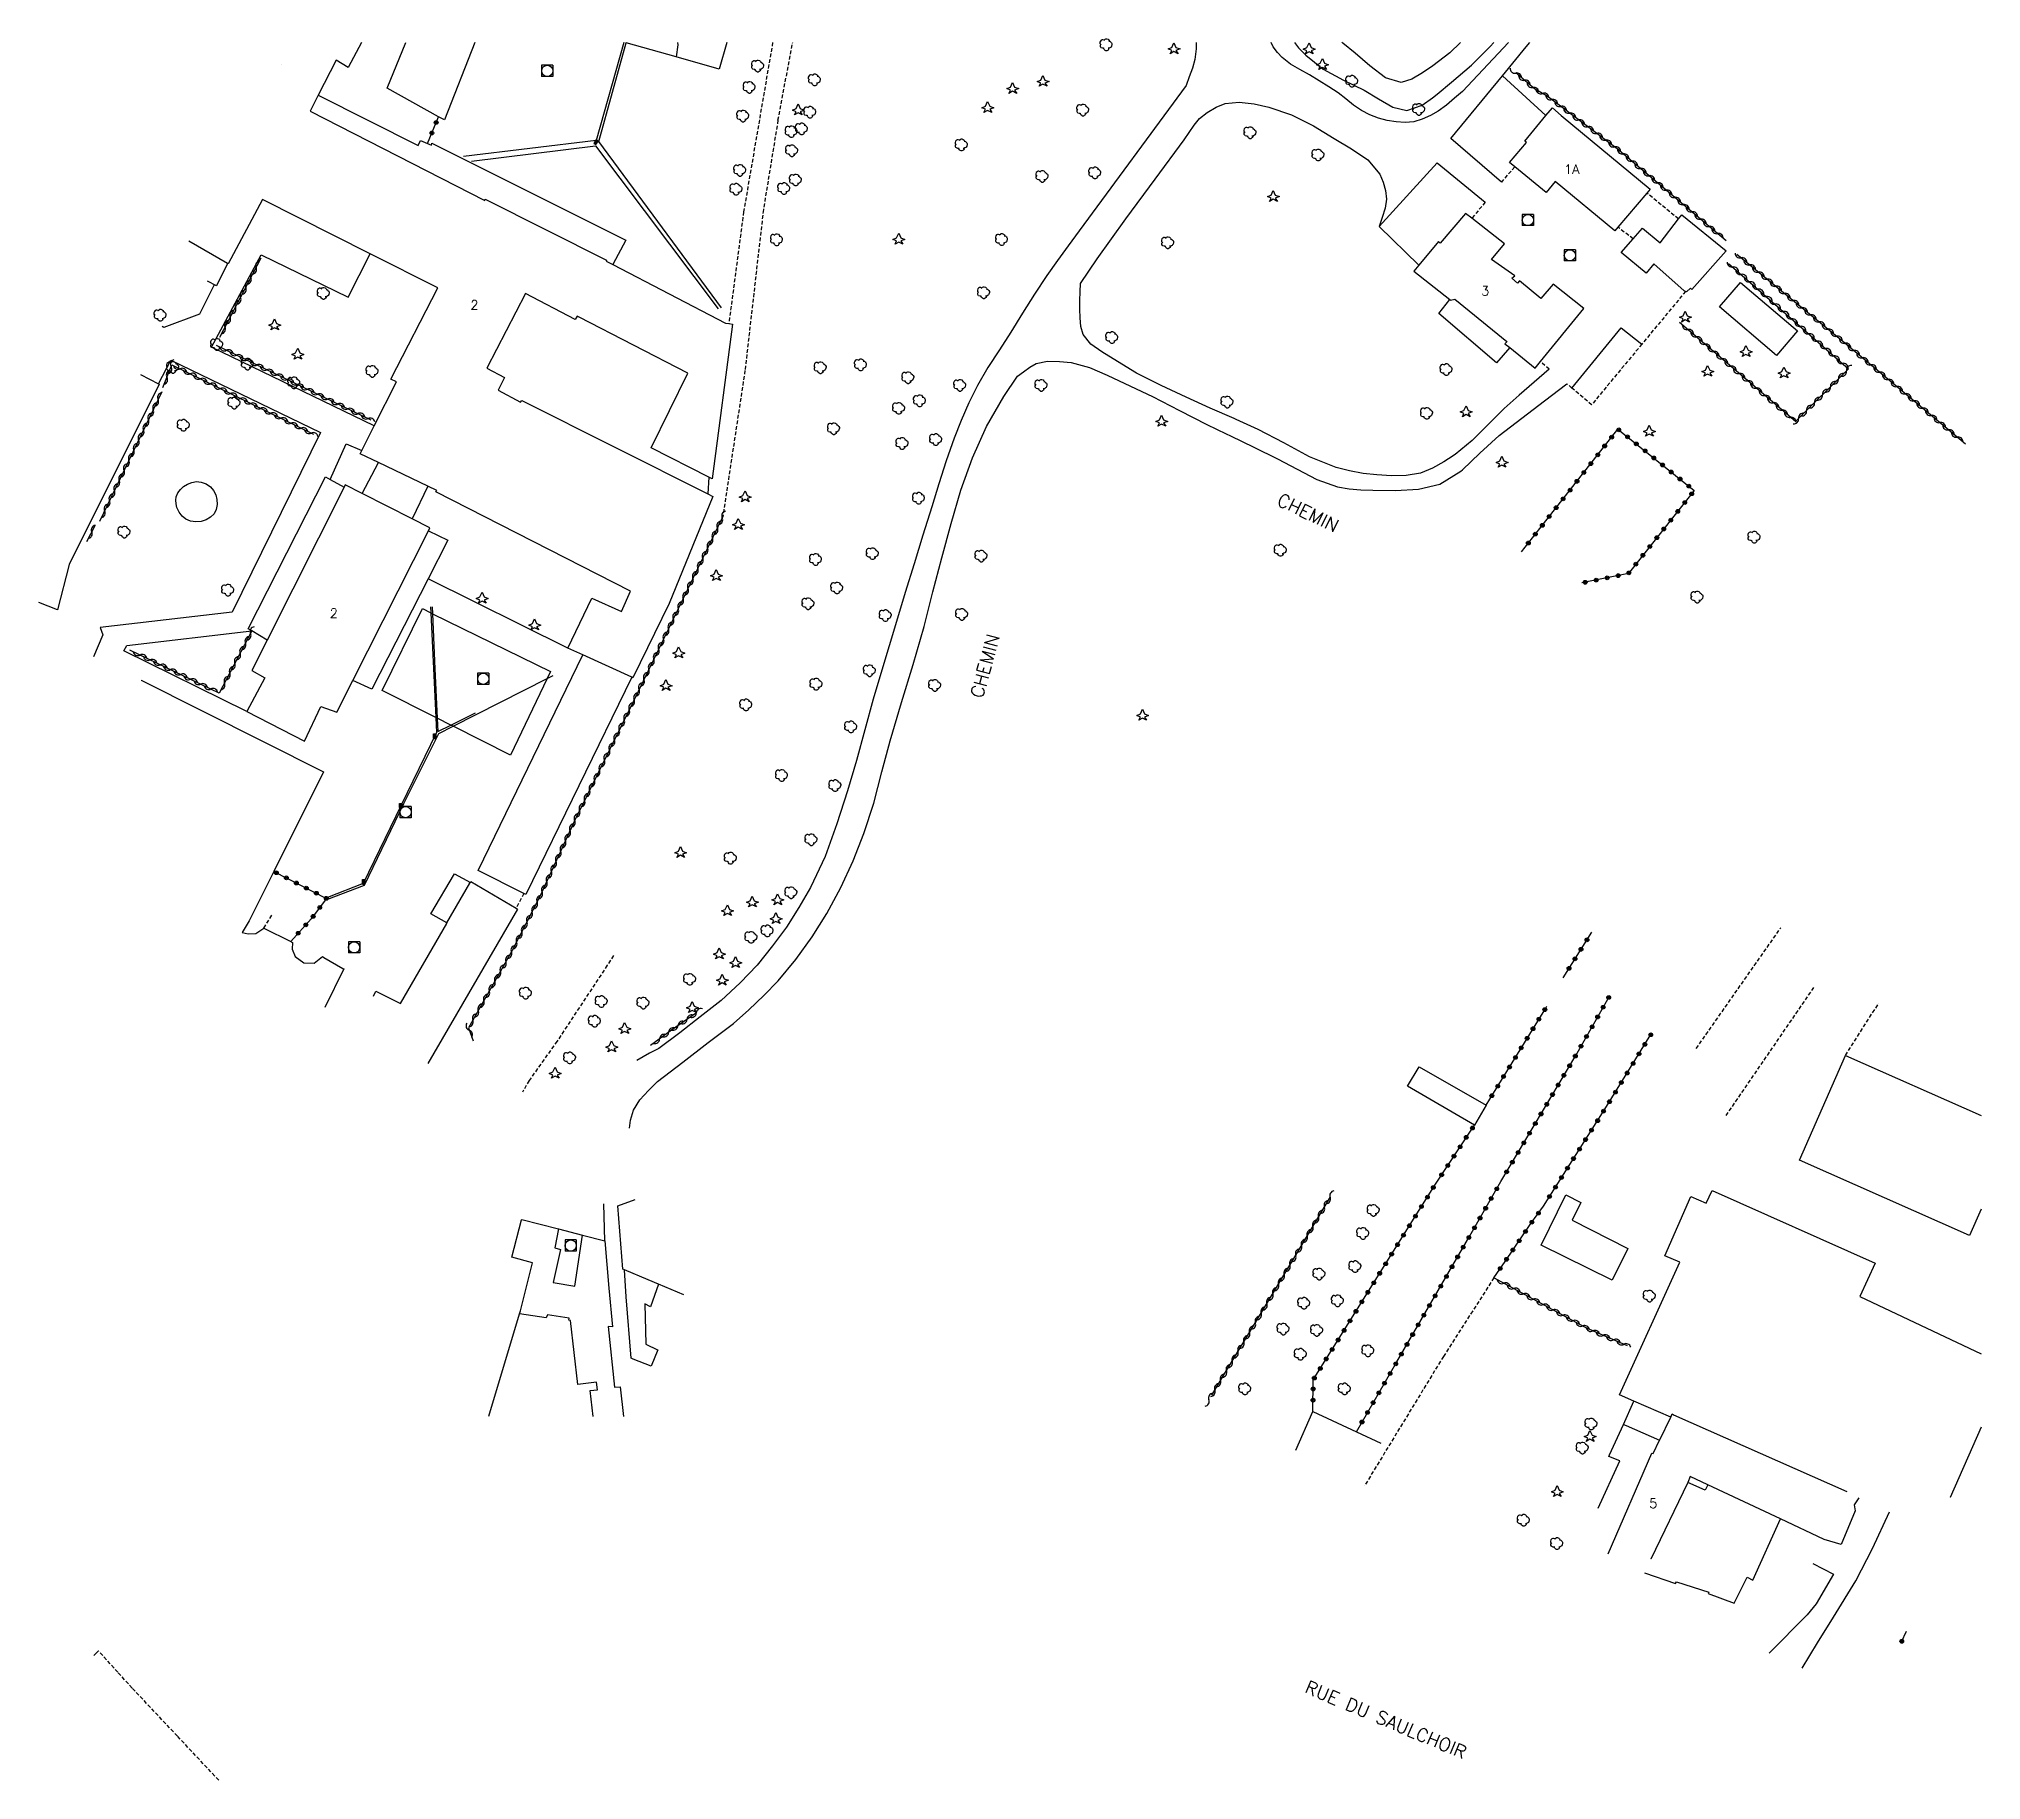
# Model space of a CAD drawing. Header units: millimetres. Extents: x 80031 to 81000, y 146000 to 147000.
# Drawn here: x 80740.5 to 81000, y 146767.8 to 147000.5 of the extents above; entities that cross this region are included whole.
import ezdxf
from ezdxf.enums import TextEntityAlignment as Align

# ---------------------------------------------------------------- set-up
doc = ezdxf.new("R2010")
doc.units = ezdxf.units.MM
doc.linetypes.add('DASHED', pattern=[0.75, 0.5, -0.25])
doc.layers.get('0').update_dxf_attribs({"linetype": 'CONTINUOUS'})
for name, color, linetype in [('W0004', 5, 'CONTINUOUS'), ('W0006', 2, 'CONTINUOUS'), ('W0017', 7, 'CONTINUOUS'), ('W0101', 7, 'CONTINUOUS'), ('W0104', 1, 'CONTINUOUS'), ('W0112', 1, 'DASHED'), ('W0211', 2, 'CONTINUOUS'), ('W0300', 7, 'CONTINUOUS'), ('W0303', 7, 'CONTINUOUS'), ('W0310', 3, 'CONTINUOUS'), ('W0323', 7, 'CONTINUOUS'), ('W0333', 7, 'CONTINUOUS'), ('W0401', 7, 'CONTINUOUS'), ('W0420', 7, 'CONTINUOUS'), ('W0515', 5, 'CONTINUOUS'), ('W0989', 7, 'CONTINUOUS'), ('W0991', 7, 'CONTINUOUS')]:
    doc.layers.add(name, color=color, linetype=linetype)
doc.styles.get("Standard").update_dxf_attribs({"font": 'romans.shx', "width": 0.85})

msp = doc.modelspace()

# ---------------------------------------------------------------- texts
at = {"layer": 'W0989'}
for s, rotation, p in [('CHEMIN', 334.1197, (80910.06, 146937.16)), ('CHEMIN', 74.8277, (80866.9, 146916.71)), ('RUE DU SAULCHOIR', 337.1598, (80920.47, 146775.9))]:
    msp.add_text(s, height=1.75, rotation=rotation, dxfattribs=at).set_placement(p, align=Align.MIDDLE_CENTER)
at = {"layer": 'W0991'}
for s, p in [('1A', (80945.32, 146983.06)), ('3', (80933.75, 146966.82)), ('2', (80798.71, 146964.94)), ('2', (80779.92, 146923.75)), ('5', (80956.2, 146804.8))]:
    msp.add_text(s, height=1.25, dxfattribs=at).set_placement(p, align=Align.MIDDLE_CENTER)

# ---------------------------------------------------------------- blocks, each defined once
blk = doc.blocks.new('T300')
for p, q in [((-0.8, 0.51), (-0.86, 0.34)), ((-0.86, 0.34), (-0.86, 0.17)), ((-0.86, 0.17), (-0.74, 0.06)), ((-0.69, 0.63), (-0.8, 0.51)), ((-0.8, -0.06), (-0.74, 0.06)), ((-0.74, 0.06), (-0.69, 0.11)), ((-0.57, 0.69), (-0.69, 0.63)), ((-0.46, 0.69), (-0.57, 0.69)), ((-0.29, 0.63), (-0.46, 0.69)), ((-0.29, 0.63), (-0.17, 0.74)), ((-0.23, 0.57), (-0.29, 0.63)), ((-0.17, 0.74), (-0.06, 0.8)), ((-0.06, 0.8), (0.06, 0.8)), ((0.06, 0.8), (0.23, 0.74)), ((0.23, 0.74), (0.34, 0.63)), ((0.34, 0.63), (0.4, 0.51)), ((0.46, 0.46), (0.34, 0.46)), ((0.4, 0.51), (0.4, 0.46)), ((0.57, 0.4), (0.46, 0.46)), ((0.57, 0.4), (0.69, 0.29)), ((0.69, 0.29), (0.74, 0.17)), ((0.74, 0.06), (0.69, -0.17)), ((0.74, 0.17), (0.74, 0.06)), ((-0.8, -0.17), (-0.8, -0.06)), ((-0.8, -0.23), (-0.8, -0.17)), ((-0.74, -0.34), (-0.8, -0.23)), ((-0.69, -0.4), (-0.74, -0.34)), ((-0.51, -0.46), (-0.69, -0.4)), ((-0.4, -0.46), (-0.51, -0.46)), ((-0.4, -0.46), (-0.34, -0.46)), ((-0.34, -0.46), (-0.34, -0.4)), ((-0.34, -0.51), (-0.34, -0.46)), ((-0.29, -0.63), (-0.34, -0.51)), ((-0.17, -0.74), (-0.29, -0.63)), ((-0.06, -0.8), (-0.17, -0.74)), ((0.06, -0.8), (-0.06, -0.8)), ((0.17, -0.74), (0.06, -0.8)), ((0.23, -0.69), (0.17, -0.74)), ((0.29, -0.46), (0.23, -0.46)), ((0.29, -0.63), (0.23, -0.69)), ((0.46, -0.4), (0.29, -0.46)), ((0.34, -0.51), (0.29, -0.63)), ((0.34, -0.51), (0.34, -0.46)), ((0.57, -0.34), (0.46, -0.4)), ((0.63, -0.29), (0.57, -0.34)), ((0.69, -0.17), (0.63, -0.29))]:
    blk.add_line(p, q)
blk = doc.blocks.new('T303')
for p, q in [((-0.77, 0), (-0.28, 0.21)), ((-0.28, -0.21), (-0.77, 0)), ((-0.28, 0.21), (0, 0.83)), ((0, 0.83), (0.28, 0.21)), ((0.28, 0.21), (0.83, 0)), ((0.83, 0), (0.28, -0.21)), ((-0.49, -0.63), (-0.28, -0.21)), ((0, -0.35), (-0.49, -0.63)), ((0.56, -0.63), (0, -0.35)), ((0.28, -0.21), (0.56, -0.63))]:
    blk.add_line(p, q)
blk = doc.blocks.new('T401')
for p, q in [((-0.3, 0.3), (0, 0.3)), ((-0.3, -0.25), (-0.3, 0.3)), ((-0.3, 0.15), (0, 0.15)), ((-0.3, 0), (0, 0)), ((0, 0.3), (0, -0.25)), ((-0.3, -0.15), (0, -0.15)), ((-0.3, -0.25), (-0.3, -0.3)), ((-0.3, -0.3), (0, -0.3)), ((0, -0.3), (0, -0.25))]:
    blk.add_line(p, q)
blk = doc.blocks.new('T420')
for p, q in [((0.75, 0.75), (-0.75, 0.75)), ((-0.75, 0.75), (-0.75, -0.75)), ((0.75, 0.75), (0.75, -0.75)), ((0.75, -0.75), (-0.75, -0.75))]:
    blk.add_line(p, q)
blk.add_ellipse((0, 0), major_axis=(-0.53, 0.53), ratio=1, start_param=3.926991, end_param=10.210176)
blk = doc.blocks.new('t323o')
at = {"color": 0, "linetype": 'Continuous'}
for radius in [0.25, 0.15]:
    blk.add_circle((0, 0), radius, dxfattribs=at)
blk = doc.blocks.new('t310o')
at = {"color": 0, "linetype": 'Continuous'}
for centre, start, end in [((-0.5, 0.38), 216.8699, 323.1304), ((0.5, -0.37), 36.8699, 143.1303)]:
    blk.add_arc(centre, 0.625, start, end, dxfattribs=at)

# ---------------------------------------------------------------- linework, layer by layer
at = {"layer": 'W0004'}
for points in [[(80818.65, 147000), (80814.99, 146986.91), (80797.23, 146984.76)], [(80831.72, 146964.57), (80815.32, 146986.76), (80818.98, 146999.98), (80818.98, 147000)], [(80798.3, 146984.15), (80814.9, 146986.18), (80831.25, 146964.41)], [(80792.83, 146924.58), (80792.87, 146923.8), (80793.53, 146909.82), (80793.63, 146907.79), (80788.92, 146898.08), (80783.86, 146887.64), (80779.09, 146885.76)], [(80793.07, 146924.6), (80793.11, 146923.68), (80793.42, 146916.32), (80793.75, 146909.71), (80793.83, 146907.92), (80795.57, 146908.79), (80798.86, 146910.45)], [(80778.98, 146885.48), (80784.01, 146887.42), (80789.27, 146898.33), (80793.94, 146907.67), (80795.86, 146908.64), (80808.43, 146915.02), (80809.23, 146915.43)]]:
    msp.add_lwpolyline(points, dxfattribs=at)
at = {"layer": 'W0006'}
for points in [[(80935.9, 146981.33), (80929.14, 146987.16), (80936.05, 146995.53)], [(80919.59, 146975.41), (80927.33, 146983.91), (80933.76, 146978.67)]]:
    msp.add_lwpolyline(points, dxfattribs=at)
at = {"layer": 'W0017'}
for points in [[(80895.12, 147000), (80895.11, 146999.14), (80894.93, 146997.74), (80894.63, 146996.58), (80894.21, 146995.43), (80893.78, 146994.28)], [(80936.84, 147000), (80930.73, 146993.47), (80929.66, 146992.55), (80928.59, 146991.64), (80927.45, 146990.83), (80926.42, 146990.25), (80925.34, 146989.75), (80924.23, 146989.42), (80923.05, 146989.31), (80921.84, 146989.39), (80920.65, 146989.58), (80919.47, 146989.91), (80918.31, 146990.36), (80917.21, 146990.91), (80916.14, 146991.63), (80915.13, 146992.46), (80914.11, 146993.26), (80912.85, 146994.09), (80911.56, 146994.89), (80910.27, 146995.68), (80909, 146996.4), (80907.73, 146997.12), (80906.62, 146998.01), (80905.98, 146998.69), (80905.41, 146999.43), (80905.16, 147000)], [(80941.85, 146990.23), (80936.05, 146995.53), (80939.21, 146999.41), (80939.72, 147000)], [(80772.9, 146997.08), (80772.9, 146997.08)], [(80893.78, 146994.28), (80879.49, 146974.83), (80878.04, 146972.84), (80876.6, 146970.86), (80875.19, 146968.85), (80873.54, 146966.36), (80871.95, 146963.83), (80870.37, 146961.29), (80868.84, 146958.94), (80867.31, 146956.59), (80865.91, 146954.17), (80864.78, 146951.87), (80863.75, 146949.51), (80862.8, 146947.13), (80861.73, 146944.1), (80860.77, 146941.04), (80859.83, 146937.97), (80858.63, 146934.15), (80857.44, 146930.33), (80856.27, 146926.51), (80854.82, 146921.76), (80853.39, 146917.01), (80851.99, 146912.25), (80850.87, 146908.16), (80849.77, 146904.07), (80848.56, 146900.01), (80847.13, 146895.61), (80845.56, 146891.25), (80843.62, 146887.09), (80842.05, 146884.43), (80840.38, 146881.81), (80838.54, 146879.28), (80836.49, 146876.72), (80834.21, 146874.33), (80831.66, 146872.01), (80828.88, 146869.8), (80826.15, 146867.65), (80823.33, 146865.57), (80822.08, 146864.95), (80822.08, 146864.95), (80820.39, 146863.97)], [(80893.54, 146987.01), (80894.19, 146987.98), (80894.84, 146988.96), (80895.59, 146989.83), (80896.62, 146990.66), (80897.78, 146991.36), (80898.99, 146991.84), (80900.88, 146992.05), (80902.87, 146991.79), (80904.82, 146991.36), (80907.87, 146990.35), (80910.79, 146988.87), (80913.58, 146987.16), (80915.87, 146985.8), (80918.08, 146984.31), (80919.66, 146982.39), (80920.1, 146981.34), (80920.43, 146980.21), (80920.56, 146979.08), (80920.39, 146977.86), (80919.99, 146976.63), (80919.59, 146975.41), (80924.86, 146970.23)], [(80879.66, 146967.82), (80881.92, 146971.11), (80885.74, 146976.45), (80889.64, 146981.73), (80893.54, 146987.01)], [(80785.33, 146948.77), (80763.58, 146959.28), (80770.23, 146971.64), (80781.85, 146965.97), (80784.8, 146971.75)], [(80763.96, 146967.62), (80761.99, 146963.72), (80757.2, 146961.92), (80756.98, 146962.04)], [(80942.29, 146956.35), (80940.29, 146954.61), (80938.28, 146952.86), (80936.29, 146951.09), (80934.14, 146948.97), (80932.02, 146946.82), (80929.71, 146944.94), (80928.82, 146944.36), (80928.23, 146943.98), (80926.69, 146943.11), (80925.08, 146942.47), (80923.19, 146942.14), (80921.21, 146942.11), (80919.25, 146942.22), (80917.43, 146942.43), (80915.62, 146942.78), (80913.84, 146943.22), (80910.28, 146944.63), (80906.86, 146946.49), (80903.43, 146948.31), (80900.48, 146949.63), (80900.21, 146949.75), (80896.98, 146951.16), (80893.78, 146952.62), (80890.45, 146954.19), (80887.15, 146955.82), (80884.04, 146957.73), (80882.53, 146958.69), (80881.07, 146959.71), (80880.04, 146960.98), (80879.74, 146962.04), (80879.63, 146963.2), (80879.59, 146964.36), (80879.57, 146965.51), (80879.62, 146966.67), (80879.66, 146967.82)], [(80756.52, 146954.38), (80758.13, 146957.56), (80778.15, 146947.88), (80766.34, 146923.86), (80748.7, 146921.84), (80749.05, 146920.86), (80747.83, 146917.91)], [(80871.25, 146955.4), (80872.07, 146956.01), (80872.9, 146956.62), (80873.77, 146957.1), (80875.26, 146957.41), (80876.86, 146957.4), (80878.44, 146957.23), (80880.88, 146956.59), (80883.24, 146955.54), (80885.59, 146954.44), (80889.28, 146952.71), (80892.92, 146950.84), (80896.56, 146948.98), (80899.14, 146947.71), (80899.7, 146947.44), (80902.84, 146945.91), (80905.99, 146944.39), (80908.62, 146942.98), (80911.25, 146941.59), (80914, 146940.62), (80915.55, 146940.37), (80917.13, 146940.25), (80918.72, 146940.19), (80921.77, 146940.13), (80924.82, 146940.3), (80927.66, 146940.98), (80930.49, 146942.72), (80930.71, 146942.92), (80933.04, 146945.12), (80935.62, 146947.5), (80938.62, 146949.82), (80941.65, 146952.11), (80944.67, 146954.39)], [(80819.42, 146854.95), (80819.55, 146856.01), (80819.94, 146857.35), (80820.81, 146858.73), (80821.96, 146859.97), (80823.17, 146861.17), (80826.54, 146863.77), (80829.93, 146866.36), (80833.33, 146868.93), (80835.38, 146870.76), (80837.38, 146872.65), (80839.28, 146874.63), (80841.65, 146877.48), (80843.82, 146880.5), (80845.8, 146883.63), (80847.66, 146887.08), (80849.3, 146890.65), (80850.75, 146894.29), (80852.05, 146898.37), (80853.13, 146902.53), (80854.23, 146906.69), (80855.76, 146911.79), (80857.31, 146916.87), (80858.79, 146921.97), (80859.94, 146926.59), (80861.17, 146931.16), (80862.38, 146935.73), (80863.7, 146940.17), (80865.25, 146944.5), (80867.1, 146948.69), (80869.43, 146952.72), (80871.25, 146955.4)], [(80811.19, 146919.08), (80792.52, 146928.34)], [(80768.28, 146910.62), (80751.88, 146918.71), (80752.26, 146919.41), (80768.96, 146921.37)], [(80976.09, 146782.77), (80978.13, 146786.18), (80980.26, 146789.6), (80983.26, 146794.44), (80985.49, 146798.77), (80987.77, 146803.67)], [(80983.65, 146805.54), (80983.05, 146804.58), (80983.19, 146803.79), (80981.29, 146799.32), (80979.03, 146799.97)], [(80977.53, 146796.77), (80980.29, 146795.32), (80977.97, 146791.35), (80976.74, 146789.92), (80971.68, 146784.78)]]:
    msp.add_lwpolyline(points, dxfattribs=at)
at = {"layer": 'W0101'}
for points in [[(80783.61, 147000), (80781.86, 146996.67), (80780.22, 146997.63), (80777.84, 146992.96), (80776.77, 146990.85), (80800.11, 146978.87)], [(80798.78, 147000), (80794.72, 146989.66), (80793.93, 146990.09), (80787.04, 146993.89), (80789.53, 147000)], [(80788.3, 146954.65), (80787.53, 146955.03), (80793.83, 146967.2), (80784.8, 146971.75), (80770.39, 146979.01), (80765.82, 146970.42), (80765.79, 146970.44), (80765.72, 146970.48), (80760.56, 146973.47)], [(80800.11, 146978.87), (80800.15, 146979.09), (80816.34, 146970.93), (80816.29, 146970.8), (80817.22, 146970.32), (80832.26, 146962.52), (80832.7, 146962.46), (80833.19, 146962.38), (80830.46, 146941.72), (80830.04, 146941.93), (80822.3, 146945.86), (80827.2, 146955.81), (80812.68, 146963.28), (80812.44, 146963.43)], [(80812.44, 146963.43), (80812.18, 146962.97), (80805.54, 146966.45), (80800.38, 146956.47), (80802.71, 146955.24), (80801.87, 146953.55), (80804.88, 146951.93), (80805.02, 146952.18), (80829.88, 146939.68), (80830.57, 146939.33), (80824.72, 146925.03), (80819.89, 146915.1), (80819.73, 146915.18), (80813.21, 146918.16), (80811.19, 146919.08), (80814.4, 146925.74), (80818.35, 146923.95), (80819.56, 146926.71), (80793.57, 146939.94), (80793.69, 146940.13), (80792.48, 146940.71), (80785.88, 146943.88), (80783.44, 146945.05), (80783.66, 146945.48), (80785.33, 146948.77), (80788.3, 146954.65)], [(80785.22, 146872.55), (80785.55, 146873.25), (80788.81, 146871.57), (80795, 146882.29), (80795.04, 146882.36), (80798.11, 146887.68), (80798.17, 146887.78), (80798.24, 146887.91), (80804.27, 146884.32), (80804.48, 146884.19), (80792.48, 146863.56)], [(80800.61, 146816.46), (80804.74, 146830.14), (80804.86, 146830.53), (80806.47, 146836.93), (80803.69, 146837.71), (80805, 146842.7), (80805.04, 146842.71), (80809.96, 146841.46), (80813.15, 146840.65), (80816.13, 146839.89), (80816, 146844.82)], [(80817.85, 146844.56), (80820.18, 146845.39)], [(80821.94, 146834.65), (80818.77, 146835.98), (80818.54, 146836.08), (80817.85, 146844.56)], [(80826.67, 146832.67), (80823.28, 146834.09), (80821.94, 146834.65)], [(80950.17, 146798.05), (80950.17, 146798.05), (80950.17, 146798.05), (80955.99, 146811.52), (80956.16, 146811.44), (80957.04, 146813.24), (80957.06, 146813.3), (80958.54, 146816.32), (80958.74, 146816.75), (80958.92, 146816.63), (80982.06, 146806.37), (80982.06, 146806.37), (80982.06, 146806.37)], [(80979.03, 146799.97), (80973.2, 146802.71), (80963.47, 146807.29), (80961.14, 146808.38), (80960.8, 146807.58), (80955.88, 146797.36), (80955.88, 146797.36), (80955.88, 146797.36)]]:
    msp.add_lwpolyline(points, dxfattribs=at)
for points in [[(80951.05, 146974.84), (80943.09, 146981.43), (80941.89, 146979.96), (80937.68, 146983.39), (80936.97, 146983.97), (80939.27, 146986.64), (80939.03, 146986.84), (80941.85, 146990.23), (80942.72, 146991.28), (80943.87, 146990.24), (80955.77, 146980.41), (80955.33, 146979.89), (80951.47, 146975.33)], [(80927.73, 146973.19), (80927.51, 146973.4), (80924.86, 146970.23), (80924.23, 146969.46), (80929.01, 146965.65), (80929.12, 146965.57), (80929.67, 146965.69), (80936.64, 146960.03), (80936.68, 146960.03), (80936.38, 146959.75), (80937.03, 146959.23), (80940.4, 146956.47), (80941.13, 146957.37), (80946.9, 146964.44), (80942.84, 146967.73), (80941.18, 146965.79), (80938.34, 146968.16), (80938.04, 146967.86), (80937.3, 146968.5), (80937.68, 146968.81), (80934.58, 146971.01), (80936.32, 146973.11), (80931.96, 146976.52), (80931.13, 146977.17)], [(80770.72, 146915.12), (80768.28, 146910.62), (80776.02, 146906.63), (80778.21, 146911.27), (80780.34, 146910.5), (80782.47, 146914.74), (80792.56, 146934.77), (80792.75, 146935.15), (80790.41, 146936.34), (80783.73, 146939.72), (80781.43, 146940.88), (80781.29, 146940.6), (80771.01, 146920.15), (80768.96, 146916.08)]]:
    msp.add_lwpolyline(points, close=True, dxfattribs=at)
at = {"layer": 'W0101', "const_width": 0.002}
for points in [[(80800.11, 146978.87), (80800.11, 146978.87), (80800.11, 146978.87)], [(80927.73, 146973.19), (80927.73, 146973.19), (80927.73, 146973.19)], [(80812.44, 146963.43), (80812.44, 146963.43), (80812.44, 146963.43)], [(80788.3, 146954.65), (80788.3, 146954.65), (80788.3, 146954.65)], [(80770.72, 146915.12), (80770.72, 146915.12), (80770.72, 146915.12)]]:
    msp.add_lwpolyline(points, close=True, dxfattribs=at)
at = {"layer": 'W0104'}
for points in [[(80777.84, 146992.96), (80777.84, 146992.96), (80791.18, 146986.24), (80791.51, 146986.92), (80792.43, 146986.53), (80792.98, 146986.3), (80793.02, 146986.55), (80818.94, 146973.57), (80817.22, 146970.32)], [(80765.72, 146970.48), (80764.23, 146967.48), (80764.23, 146967.48), (80763.03, 146968.11)], [(80937.03, 146959.23), (80935.27, 146957.22), (80927.54, 146963.8), (80929.01, 146965.65)], [(80945.33, 146953.83), (80951.91, 146961.87), (80954.68, 146959.71)], [(80754.11, 146955.63), (80756.52, 146954.38), (80756.59, 146954.34), (80744.58, 146930.25), (80743.03, 146924.18), (80740.52, 146925.19)], [(80779.45, 146941.6), (80781.59, 146946.37), (80783.66, 146945.48)], [(80783.73, 146939.72), (80785.88, 146943.88)], [(80771.01, 146920.15), (80768.96, 146921.37), (80768.49, 146921.65), (80778.79, 146941.96), (80779.45, 146941.6), (80781.29, 146940.6)], [(80830.04, 146941.93), (80829.88, 146939.68)], [(80792.48, 146940.71), (80790.41, 146936.34)], [(80792.56, 146934.77), (80795.14, 146933.49), (80792.52, 146928.34), (80785.02, 146913.59), (80782.47, 146914.74)], [(80819.73, 146915.18), (80805.59, 146886.15), (80805.32, 146886.29), (80799.22, 146889.38), (80813.21, 146918.16)], [(80754.19, 146914.81), (80754.19, 146914.81), (80754.19, 146914.81), (80754.19, 146914.81), (80754.19, 146914.81), (80778.56, 146902.54), (80771.92, 146889.23), (80768.63, 146882.63), (80767.7, 146881.06), (80768.46, 146880.9), (80769.51, 146880.95), (80770.59, 146881.67), (80774.16, 146879.87), (80774.24, 146879.83), (80774.41, 146879.74), (80774.34, 146878.87), (80774.76, 146877.88), (80775.93, 146877.02), (80777.31, 146876.98), (80778.41, 146877.85), (80778.61, 146877.73), (80781.14, 146876.28), (80781.25, 146876.21), (80778.72, 146871.04)], [(80795.04, 146882.36), (80792.9, 146883.58), (80796.04, 146888.93), (80798.17, 146887.78)], [(80998.45, 146840.59), (80975.74, 146850.67), (80981.88, 146864.66), (81000, 146856.61)], [(80958.54, 146816.32), (80953.59, 146818.46), (80951.68, 146819.29), (80959.73, 146837.01), (80957.74, 146837.87), (80961.2, 146845.79), (80963.25, 146844.89), (80964.06, 146846.59), (80985.82, 146836.87), (80983.8, 146832.42), (81000, 146824.77)], [(81000, 146844.1), (80998.45, 146840.59)], [(80809.96, 146841.46), (80809.46, 146838.94), (80810.19, 146838.73), (80809.23, 146834.3), (80812.1, 146833.83), (80813.15, 146840.65)], [(80816.13, 146839.89), (80816.67, 146833.53), (80817.15, 146828.39), (80816.57, 146828.43), (80817.41, 146820.34), (80818.16, 146820.36), (80818.61, 146816.39)], [(80822.31, 146823.12), (80819.91, 146824.08), (80819.63, 146824.19), (80818.96, 146832.38), (80818.77, 146835.98)], [(80823.28, 146834.09), (80822.24, 146831.05)], [(80811.55, 146829.23), (80811.31, 146829.26), (80811.35, 146829.52), (80808.47, 146829.98), (80808.29, 146829.58), (80804.74, 146830.14)], [(80814.57, 146816.4), (80814.19, 146819.87), (80815.17, 146819.97), (80815.01, 146820.98), (80812.52, 146820.7), (80811.55, 146829.23)], [(80822.24, 146831.05), (80821.47, 146831.44), (80821.6, 146826.06), (80823.16, 146825.31), (80823.19, 146825.29)], [(80823.19, 146825.29), (80822.31, 146823.12)], [(80908.43, 146811.9), (80910.72, 146817.08), (80916.53, 146814.36), (80919.8, 146812.82), (80919.8, 146812.82), (80919.8, 146812.82), (80919.8, 146812.82), (80919.8, 146812.82), (80919.8, 146812.82)], [(80952.22, 146815.33), (80953.59, 146818.46)], [(80951.74, 146810.5), (80950.24, 146811.04), (80950.34, 146811.27), (80952.22, 146815.33), (80952.57, 146815.19), (80957.04, 146813.24)], [(81000, 146814.97), (80995.87, 146805.6), (80995.87, 146805.6), (80995.87, 146805.6), (80995.87, 146805.6)], [(80948.85, 146804.17), (80948.85, 146804.17), (80948.85, 146804.17), (80951.74, 146810.5)], [(80963.47, 146807.29), (80963.12, 146806.58), (80960.8, 146807.58)], [(80955.03, 146795.51), (80959.18, 146794.09), (80959.3, 146794.3), (80963.6, 146792.93), (80963.55, 146792.73), (80967.02, 146791.48), (80968.74, 146794.93), (80969.48, 146794.55), (80973.2, 146802.71)]]:
    msp.add_lwpolyline(points, dxfattribs=at)
for points in [[(80960.65, 146966.67), (80960.51, 146966.74), (80960.33, 146966.83), (80956.28, 146970.44), (80955.26, 146969.19), (80951.91, 146971.95), (80953.51, 146973.77), (80954.76, 146975.2), (80957.12, 146973.22), (80959.57, 146976.43), (80960, 146976.99), (80965.94, 146972.18), (80961.33, 146967), (80961.15, 146967.17)], [(80932.3, 146855.35), (80923.35, 146860.55), (80924.92, 146863.14), (80933.85, 146857.99)], [(80950.7, 146834.64), (80941.23, 146839.31), (80944.5, 146846.01), (80946.53, 146845.02), (80945.36, 146842.62), (80952.82, 146838.87)], [(80811.55, 146829.23), (80811.55, 146829.23), (80811.55, 146829.23)], [(80951.74, 146810.5), (80951.74, 146810.5), (80951.74, 146810.5)]]:
    msp.add_lwpolyline(points, close=True, dxfattribs=at)
at = {"layer": 'W0112'}
for points in [[(80838.55, 147000), (80834.67, 146977.39)], [(80839.26, 146989.61), (80841.23, 147000)], [(80839.26, 146989.61), (80837.31, 146977.67), (80834.85, 146956.17), (80831.89, 146936.67)], [(80937.68, 146983.39), (80935.9, 146981.33)], [(80959.57, 146976.43), (80955.33, 146979.89)], [(80834.67, 146977.39), (80832.7, 146962.46)], [(80933.76, 146978.67), (80931.96, 146976.52)], [(80953.51, 146973.77), (80951.47, 146975.33)], [(80960.51, 146966.74), (80954.68, 146959.71), (80947.96, 146951.59), (80945.33, 146953.83), (80944.67, 146954.39)], [(80942.29, 146956.35), (80941.13, 146957.37)], [(80805.32, 146886.29), (80804.27, 146884.32)], [(80770.59, 146881.67), (80771.7, 146883.48)], [(80961.94, 146865.58), (80973.23, 146881.7)], [(80817.3, 146877.99), (80816.45, 146876.69), (80809.75, 146866.55), (80806.01, 146861.29), (80805.13, 146859.75)], [(80965.93, 146856.61), (80977.74, 146873.86)], [(80981.88, 146864.66), (80986.32, 146871.63)], [(80934.91, 146834.93), (80928.16, 146824.43), (80917.66, 146807.21), (80917.66, 146807.21)], [(80764.54, 146767.81), (80759.02, 146773.7), (80759.02, 146773.7), (80752.98, 146780.12), (80751.06, 146782.23), (80748.48, 146785.09), (80748.21, 146784.83), (80747.67, 146784.31)]]:
    msp.add_lwpolyline(points, dxfattribs=at)
at = {"layer": 'W0211'}
msp.add_lwpolyline([(80908.27, 147000), (80908.82, 146999.31), (80909.76, 146998.31), (80912.1, 146996.45), (80914.81, 146994.98), (80917.57, 146993.63), (80919.47, 146992.48), (80921.39, 146991.38), (80923.28, 146990.92), (80925.32, 146991.61), (80926.68, 146992.62), (80927.32, 146993.1), (80929.24, 146994.7), (80931.92, 146996.97), (80934.41, 146999.47), (80934.89, 147000)], dxfattribs=at)
at = {"layer": 'W0310'}
for points in [[(80965.95, 146973.5), (80951.39, 146985.79), (80942.03, 146992.83), (80940.32, 146993.83), (80937.82, 146995.93)], [(80764.7, 146960.63), (80770.22, 146971.22)], [(80966.26, 146970.49), (80982.28, 146956.41), (80975.18, 146949.34), (80959.7, 146962.61)], [(80997.93, 146946.33), (80997.33, 146946.84), (80981.52, 146960.07), (80967.38, 146971.68)], [(80784.91, 146949.56), (80764.23, 146959.53)], [(80757.09, 146953.89), (80758.3, 146956.93), (80777.21, 146947.66)], [(80748.66, 146936.06), (80756.97, 146953.38)], [(80831.89, 146936.67), (80819.9, 146911.92), (80812.1, 146896.08), (80807.46, 146885.89), (80803.74, 146878.66), (80797.91, 146868.32), (80798.52, 146866.6)], [(80748, 146935.44), (80746.88, 146933.28)], [(80768.96, 146921.37), (80764.61, 146913.08)], [(80764.61, 146913.08), (80752.69, 146918.81)], [(80828.37, 146870.36), (80825.02, 146868.02), (80822.23, 146865.98)], [(80897.2, 146819.24), (80898.79, 146821.88), (80903.74, 146830.08), (80908.33, 146837.75), (80913.06, 146845.74)], [(80952.75, 146825.85), (80948.23, 146827.79), (80946.96, 146828.4), (80934.91, 146834.93)]]:
    msp.add_lwpolyline(points, dxfattribs=at)
msp.add_lwpolyline([(80764.62, 146913.08), (80764.61, 146913.08), (80764.62, 146913.08)], close=True, dxfattribs=at)
at = {"layer": 'W0323'}
for points in [[(80792.43, 146986.53), (80793.93, 146990.09)], [(80938.58, 146931.94), (80941.04, 146935.06), (80951.48, 146948.34), (80961.68, 146940.14), (80952.87, 146929.04), (80949.77, 146928.41), (80946.66, 146927.78)], [(80771.92, 146889.23), (80778.93, 146885.64), (80776.91, 146882.89), (80774.16, 146879.87)], [(80944.14, 146875.02), (80947.99, 146881.12)], [(80933.85, 146857.99), (80934.85, 146859.62), (80941.84, 146870.98), (80941.99, 146871.23)], [(80935.84, 146847.8), (80945.83, 146864.64), (80950.29, 146872.47)], [(80941.53, 146844.53), (80949.95, 146857.82), (80956.02, 146867.67)], [(80927.09, 146847.43), (80932.3, 146855.35)], [(80910.72, 146817.08), (80910.78, 146821.32), (80923.94, 146842.41), (80927.09, 146847.43)], [(80916.53, 146814.36), (80921.94, 146823.7), (80931.69, 146840.54), (80935.84, 146847.8)], [(80934.91, 146834.93), (80936.4, 146837.12), (80939.85, 146842.18), (80941.53, 146844.53)], [(80989.35, 146786.27), (80990.02, 146787.73)]]:
    msp.add_lwpolyline(points, dxfattribs=at)
at = {"layer": 'W0333'}
for points in [[(80831.41, 146996.44), (80825.68, 146998.07), (80818.98, 146999.98), (80818.92, 147000)], [(80825.84, 147000), (80825.89, 146999.71), (80825.68, 146998.07)], [(80832.45, 147000), (80831.41, 146996.44)]]:
    msp.add_lwpolyline(points, dxfattribs=at)
msp.add_lwpolyline([(80803.51, 146904.78), (80795.86, 146908.64), (80795.57, 146908.79), (80793.75, 146909.71), (80793.53, 146909.82), (80786.4, 146913.42), (80791.75, 146924.35), (80792.87, 146923.8), (80793.11, 146923.68), (80808.87, 146915.94), (80808.43, 146915.02)], close=True, dxfattribs=at)
at = {"layer": 'W0515'}
msp.add_lwpolyline([(80930.43, 147000), (80929, 146998.63), (80926.73, 146996.87), (80925.36, 146995.95), (80923.93, 146995.11), (80922.52, 146994.68), (80920.42, 146995.29), (80918.35, 146996.87), (80916.37, 146998.56), (80914.71, 146999.91), (80914.6, 147000)], dxfattribs=at)
for points in [[(80972.68, 146958.2), (80965.06, 146964.67), (80967.83, 146967.93), (80975.45, 146961.47), (80972.68, 146958.2)], [(80761.51, 146935.95), (80760.79, 146936.05), (80760.17, 146936.29), (80759.66, 146936.7), (80759.24, 146937.26), (80758.96, 146937.86), (80758.84, 146938.34), (80758.8, 146938.84), (80758.86, 146939.31), (80759.08, 146939.82), (80759.42, 146940.29), (80759.83, 146940.68), (80760.36, 146941), (80760.96, 146941.23), (80761.56, 146941.33), (80762.22, 146941.25), (80762.88, 146941.01), (80763.43, 146940.65), (80763.84, 146940.16), (80764.14, 146939.55), (80764.3, 146938.93), (80764.32, 146938.27), (80764.2, 146937.59), (80763.94, 146937.01), (80763.47, 146936.56), (80762.85, 146936.21), (80762.19, 146936.01), (80761.51, 146935.95)]]:
    msp.add_lwpolyline(points, close=True, dxfattribs=at)

# ---------------------------------------------------------------- block references
at = {"layer": 'W0300'}
for p in [(80883.13, 146999.69), (80836.57, 146996.85), (80844.17, 146995.01), (80915.95, 146994.83), (80835.45, 146994.01), (80834.6, 146990.18), (80843.55, 146990.69), (80880.01, 146990.98), (80924.89, 146991.06), (80841.06, 146988.09), (80842.43, 146988.45), (80902.35, 146987.95), (80841.12, 146985.54), (80863.78, 146986.31), (80911.44, 146984.97), (80834.2, 146982.91), (80841.63, 146981.63), (80874.57, 146982.11), (80881.62, 146982.57), (80833.68, 146980.4), (80840.07, 146980.49), (80839.1, 146973.64), (80869.16, 146973.67), (80891.35, 146973.24), (80778.55, 146966.48), (80866.76, 146966.56), (80756.75, 146963.55), (80764.31, 146959.65), (80883.89, 146960.57), (80758.43, 146956.59), (80768.4, 146957.04), (80785.07, 146956.05), (80844.94, 146956.54), (80850.32, 146956.92), (80928.55, 146956.29), (80774.61, 146954.53), (80856.65, 146955.21), (80863.58, 146954.18), (80874.44, 146954.18), (80766.62, 146951.82), (80855.41, 146951.12), (80858.2, 146952.12), (80899.29, 146951.96), (80925.94, 146950.45), (80759.85, 146948.86), (80846.72, 146948.4), (80855.86, 146946.42), (80860.36, 146946.94), (80858.07, 146939.1), (80751.93, 146934.58), (80969.69, 146933.9), (80844.31, 146930.92), (80851.9, 146931.7), (80866.42, 146931.38), (80906.4, 146932.15), (80847.15, 146927.11), (80765.78, 146926.82), (80843.3, 146925.01), (80962.07, 146925.9), (80853.62, 146923.43), (80863.83, 146923.59), (80844.37, 146914.26), (80851.51, 146916.05), (80860.23, 146914.09), (80835, 146911.48), (80849.01, 146908.55), (80839.77, 146902.06), (80846.9, 146900.7), (80843.71, 146893.47), (80832.93, 146891.01), (80841.02, 146886.39), (80835.68, 146880.43), (80837.85, 146881.28), (80805.56, 146872.97), (80827.49, 146874.82), (80815.68, 146871.85), (80821.27, 146871.65), (80814.78, 146869.21), (80811.45, 146864.32), (80918.82, 146843.94), (80917.43, 146840.86), (80916.37, 146836.43), (80911.57, 146835.43), (80909.54, 146831.53), (80914.04, 146831.86), (80955.7, 146832.5), (80906.78, 146828.08), (80911.25, 146827.9), (80909.08, 146824.72), (80918.1, 146825.18), (80901.66, 146820.08), (80914.96, 146820.08), (80947.91, 146815.4), (80946.74, 146812.18), (80938.88, 146802.53), (80943.33, 146799.42)]:
    msp.add_blockref('T300', p, dxfattribs=at)
at = {"layer": 'W0303'}
for p in [(80892.15, 146999.14), (80910.21, 146999.11), (80911.99, 146997.03), (80874.65, 146994.78), (80870.6, 146993.84), (80841.95, 146990.97), (80867.27, 146991.29), (80905.42, 146979.41), (80855.39, 146973.69), (80772, 146962.23), (80960.46, 146963.28), (80775.1, 146958.31), (80968.58, 146958.67), (80963.46, 146956.03), (80973.65, 146955.81), (80931.18, 146950.63), (80890.5, 146949.37), (80955.65, 146948.02), (80935.96, 146943.89), (80834.86, 146939.27), (80833.96, 146935.57), (80831.01, 146928.75), (80799.73, 146925.71), (80806.74, 146922.15), (80825.99, 146918.4), (80824.28, 146914.06), (80887.95, 146910.08), (80826.23, 146891.74), (80832.5, 146883.96), (80835.82, 146885.12), (80838.98, 146882.91), (80839.21, 146885.42), (80831.41, 146878.19), (80833.58, 146877.03), (80831.8, 146874.69), (80827.8, 146871.02), (80818.77, 146868.21), (80817.04, 146865.75), (80809.48, 146862.23), (80947.74, 146813.71), (80943.35, 146806.33)]:
    msp.add_blockref('T303', p, dxfattribs=at)
at = {"layer": 'W0310'}
for p, rotation in [((80937.83, 146995.93), 139.9815343951989), ((80938.98, 146994.96), 139.9815343951989), ((80940.12, 146994), 139.9815343951989), ((80941.39, 146993.2), 149.6182852841273), ((80942.64, 146992.37), 143.0391350126051), ((80943.84, 146991.47), 143.0391350126051), ((80945.04, 146990.57), 143.0391350126051), ((80946.23, 146989.66), 143.0391350126051), ((80947.43, 146988.76), 143.0391350126051), ((80948.63, 146987.86), 143.0391350126051), ((80949.83, 146986.96), 143.0391350126051), ((80951.03, 146986.06), 143.0391350126051), ((80952.19, 146985.11), 139.84629913637), ((80953.34, 146984.14), 139.84629913637), ((80954.48, 146983.17), 139.84629913637), ((80955.63, 146982.21), 139.84629913637), ((80956.78, 146981.24), 139.84629913637), ((80957.92, 146980.27), 139.84629913637), ((80959.07, 146979.31), 139.84629913637), ((80960.22, 146978.34), 139.84629913637), ((80961.36, 146977.37), 139.84629913637), ((80962.51, 146976.4), 139.84629913637), ((80963.66, 146975.44), 139.84629913637), ((80964.8, 146974.47), 139.84629913637), ((80967.92, 146971.24), 140.6123814603432), ((80768.86, 146968.61), 62.45181376596285), ((80769.55, 146969.94), 62.45181376596285), ((80966.82, 146970), 318.6970726331303), ((80967.95, 146969.01), 318.6970726331303), ((80969.08, 146970.28), 140.6123814603432), ((80970.24, 146969.33), 140.6123814603432), ((80767.47, 146965.95), 62.45181376596285), ((80768.17, 146967.28), 62.45181376596285), ((80969.08, 146968.02), 318.6970726331303), ((80970.2, 146967.03), 318.6970726331303), ((80971.33, 146966.04), 318.6970726331303), ((80971.4, 146968.38), 140.6123814603432), ((80972.56, 146967.43), 140.6123814603432), ((80973.72, 146966.48), 140.6123814603432), ((80766.08, 146963.29), 62.45181376596285), ((80766.78, 146964.62), 62.45181376596285), ((80972.46, 146965.05), 318.6970726331303), ((80973.58, 146964.06), 318.6970726331303), ((80974.88, 146965.52), 140.6123814603432), ((80976.04, 146964.57), 140.6123814603432), ((80977.2, 146963.62), 140.6123814603432), ((80765.39, 146961.96), 62.45181376596285), ((80960.84, 146961.64), 139.3923065880465), ((80974.71, 146963.06), 318.6970726331303), ((80975.84, 146962.07), 318.6970726331303), ((80976.96, 146961.08), 318.6970726331303), ((80978.36, 146962.67), 140.6123814603432), ((80979.52, 146961.72), 140.6123814603432), ((80980.68, 146960.76), 140.6123814603432), ((80765.58, 146958.88), 154.2575654324831), ((80961.98, 146960.66), 139.3923065880465), ((80963.11, 146959.68), 139.3923065880465), ((80964.25, 146958.71), 139.3923065880465), ((80978.09, 146960.09), 318.6970726331303), ((80979.22, 146959.1), 318.6970726331303), ((80980.34, 146958.11), 318.6970726331303), ((80981.83, 146959.81), 140.0584614937006), ((80982.98, 146958.85), 140.0584614937006), ((80758.2, 146956.68), 68.40638298819637), ((80759.39, 146956.4), 333.8607510033116), ((80760.74, 146955.74), 333.8607510033116), ((80766.93, 146958.23), 154.2575654324831), ((80768.29, 146957.57), 154.2575654324831), ((80769.64, 146956.92), 154.2575654324831), ((80770.99, 146956.27), 154.2575654324831), ((80965.39, 146957.73), 139.3923065880465), ((80966.53, 146956.76), 139.3923065880465), ((80967.67, 146955.78), 139.3923065880465), ((80981.47, 146957.12), 318.6970726331303), ((80981.99, 146956.12), 224.8827812852978), ((80984.13, 146957.88), 140.0584614937006), ((80985.28, 146956.92), 140.0584614937006), ((80986.43, 146955.96), 140.0584614937006), ((80757.64, 146955.28), 68.40638298819637), ((80762.09, 146955.07), 333.8607510033116), ((80763.43, 146954.41), 333.8607510033116), ((80764.78, 146953.75), 333.8607510033116), ((80766.13, 146953.09), 333.8607510033116), ((80772.34, 146955.62), 154.2575654324831), ((80773.69, 146954.97), 154.2575654324831), ((80775.04, 146954.32), 154.2575654324831), ((80776.39, 146953.67), 154.2575654324831), ((80968.81, 146954.8), 139.3923065880465), ((80969.95, 146953.83), 139.3923065880465), ((80978.8, 146952.94), 224.8827812852978), ((80979.86, 146954), 224.8827812852978), ((80980.92, 146955.06), 224.8827812852978), ((80987.58, 146954.99), 140.0584614937006), ((80988.73, 146954.03), 140.0584614937006), ((80989.88, 146953.07), 140.0584614937006), ((80755.8, 146950.94), 64.35135767853356), ((80756.45, 146952.29), 64.35135767853356), ((80767.47, 146952.43), 333.8607510033116), ((80768.82, 146951.77), 333.8607510033116), ((80770.17, 146951.11), 333.8607510033116), ((80777.74, 146953.01), 154.2575654324831), ((80779.09, 146952.36), 154.2575654324831), ((80780.45, 146951.71), 154.2575654324831), ((80781.8, 146951.06), 154.2575654324831), ((80971.09, 146952.85), 139.3923065880465), ((80972.22, 146951.87), 139.3923065880465), ((80973.36, 146950.9), 139.3923065880465), ((80976.67, 146950.82), 224.8827812852978), ((80977.74, 146951.88), 224.8827812852978), ((80991.03, 146952.11), 140.0584614937006), ((80992.18, 146951.14), 140.0584614937006), ((80754.5, 146948.23), 64.35135767853356), ((80755.15, 146949.58), 64.35135767853356), ((80771.51, 146950.45), 333.8607510033116), ((80772.86, 146949.79), 333.8607510033116), ((80774.21, 146949.13), 333.8607510033116), ((80775.55, 146948.47), 333.8607510033116), ((80783.15, 146950.41), 154.2575654324831), ((80784.5, 146949.76), 154.2575654324831), ((80974.5, 146949.92), 139.3923065880465), ((80975.61, 146949.76), 224.8827812852978), ((80993.33, 146950.18), 140.0584614937006), ((80994.48, 146949.22), 140.0584614937006), ((80995.63, 146948.25), 140.0584614937006), ((80753.2, 146945.53), 64.35135767853356), ((80753.85, 146946.88), 64.35135767853356), ((80776.9, 146947.81), 333.8607510033116), ((80996.78, 146947.29), 140.0584614937006), ((80751.9, 146942.82), 64.35135767853356), ((80752.55, 146944.18), 64.35135767853356), ((80750.61, 146940.12), 64.35135767853356), ((80751.26, 146941.47), 64.35135767853356), ((80749.31, 146937.42), 64.35135767853356), ((80749.96, 146938.77), 64.35135767853356), ((80747.57, 146934.61), 242.7098575294602), ((80831.16, 146935.15), 244.152389779307), ((80831.81, 146936.5), 244.152389779307), ((80829.85, 146932.45), 244.152389779307), ((80830.5, 146933.8), 244.152389779307), ((80828.54, 146929.75), 244.152389779307), ((80829.2, 146931.1), 244.152389779307), ((80827.23, 146927.05), 244.152389779307), ((80827.89, 146928.4), 244.152389779307), ((80825.93, 146924.35), 244.152389779307), ((80826.58, 146925.7), 244.152389779307), ((80824.62, 146921.65), 244.152389779307), ((80825.27, 146923), 244.152389779307), ((80768.1, 146919.73), 242.3064917184624), ((80768.8, 146921.05), 242.3064917184624), ((80823.96, 146920.3), 244.152389779307), ((80754.04, 146918.16), 154.3510299007862), ((80755.39, 146917.51), 154.3510299007862), ((80756.74, 146916.86), 154.3510299007862), ((80766.7, 146917.07), 242.3064917184624), ((80767.4, 146918.4), 242.3064917184624), ((80822.66, 146917.6), 244.152389779307), ((80823.31, 146918.95), 244.152389779307), ((80758.09, 146916.21), 154.3510299007862), ((80759.45, 146915.57), 154.3510299007862), ((80760.8, 146914.92), 154.3510299007862), ((80762.15, 146914.27), 154.3510299007862), ((80765.31, 146914.41), 242.3064917184624), ((80766.01, 146915.74), 242.3064917184624), ((80821.35, 146914.9), 244.152389779307), ((80822, 146916.25), 244.152389779307), ((80763.5, 146913.62), 154.3510299007862), ((80820.04, 146912.2), 244.152389779307), ((80820.69, 146913.55), 244.152389779307), ((80818.72, 146909.51), 243.7717739728629), ((80819.38, 146910.86), 243.7717739728629), ((80817.39, 146906.82), 243.7717739728629), ((80818.05, 146908.17), 243.7717739728629), ((80816.06, 146904.13), 243.7717739728629), ((80816.73, 146905.47), 243.7717739728629), ((80814.74, 146901.44), 243.7717739728629), ((80815.4, 146902.78), 243.7717739728629), ((80813.41, 146898.75), 243.7717739728629), ((80814.08, 146900.09), 243.7717739728629), ((80812.09, 146896.05), 245.5382604422958), ((80812.75, 146897.4), 243.7717739728629), ((80810.85, 146893.32), 245.5382604422958), ((80811.47, 146894.69), 245.5382604422958), ((80809.6, 146890.59), 245.5382604422958), ((80810.22, 146891.96), 245.5382604422958), ((80808.98, 146889.23), 245.5382604422958), ((80807.74, 146886.5), 245.5382604422958), ((80808.36, 146887.86), 245.5382604422958), ((80806.4, 146883.82), 242.7735096152747), ((80807.08, 146885.15), 242.7735096152747), ((80805.02, 146881.15), 242.7735096152747), ((80805.71, 146882.48), 242.7735096152747), ((80803.64, 146878.48), 240.5449425017392), ((80804.34, 146879.81), 242.7735096152747), ((80802.17, 146875.87), 240.5449425017392), ((80802.91, 146877.18), 240.5449425017392), ((80800.69, 146873.26), 240.5449425017392), ((80801.43, 146874.57), 240.5449425017392), ((80799.22, 146870.65), 240.5449425017392), ((80799.96, 146871.95), 240.5449425017392), ((80828.34, 146870.33), 214.9137504692347), ((80798.02, 146868.01), 289.4539167218268), ((80798.48, 146869.34), 240.5449425017392), ((80824.65, 146867.75), 216.2671898684412), ((80825.88, 146868.62), 214.9137504692347), ((80827.11, 146869.48), 214.9137504692347), ((80823.44, 146866.86), 216.2671898684412), ((80912.26, 146844.38), 59.34834923476946), ((80913.02, 146845.68), 59.34834923476946), ((80910.73, 146841.8), 59.34834923476946), ((80911.49, 146843.09), 59.34834923476946), ((80909.2, 146839.22), 59.34834923476946), ((80909.96, 146840.51), 59.34834923476946), ((80907.66, 146836.64), 59.16479534840762), ((80908.43, 146837.93), 59.34834923476946), ((80906.13, 146834.07), 59.16479534840762), ((80906.89, 146835.36), 59.16479534840762), ((80936.23, 146834.21), 151.5520172298911), ((80904.59, 146831.49), 59.16479534840762), ((80905.36, 146832.78), 59.16479534840762), ((80937.55, 146833.5), 151.5520172298911), ((80938.86, 146832.79), 151.5520172298911), ((80940.18, 146832.07), 151.5520172298911), ((80941.5, 146831.36), 151.5520172298911), ((80903.04, 146828.92), 58.87095480597838), ((80903.82, 146830.2), 59.16479534840762), ((80942.82, 146830.64), 151.5520172298911), ((80944.14, 146829.93), 151.5520172298911), ((80945.46, 146829.21), 151.5520172298911), ((80901.49, 146826.35), 58.87095480597838), ((80902.27, 146827.64), 58.87095480597838), ((80946.78, 146828.5), 151.5520172298911), ((80948.13, 146827.84), 154.3049222683667), ((80949.5, 146827.24), 156.7723354347192), ((80950.88, 146826.65), 156.7723354347192), ((80952.26, 146826.06), 156.7723354347192), ((80899.94, 146823.78), 58.87095480597838), ((80900.72, 146825.07), 58.87095480597838), ((80898.39, 146821.22), 58.8644077313026), ((80899.17, 146822.5), 58.87095480597838), ((80896.84, 146818.65), 58.8644077313026), ((80897.62, 146819.93), 58.8644077313026)]:
    msp.add_blockref('t310o', p, dxfattribs=dict(at, rotation=rotation))
at = {"layer": 'W0323'}
for p, rotation in [((80793.02, 146987.91), 67.19654652872188), ((80793.6, 146989.3), 67.19654652872188), ((80951.59, 146948.25), 321.1842387167759), ((80949.71, 146946.09), 51.80620747851673), ((80950.64, 146947.27), 51.80620747851673), ((80952.76, 146947.31), 321.1842387167759), ((80953.93, 146946.37), 321.1842387167759), ((80947.86, 146943.73), 51.80620747851673), ((80948.79, 146944.91), 51.80620747851673), ((80955.1, 146945.43), 321.1842387167759), ((80956.26, 146944.49), 321.1842387167759), ((80957.43, 146943.55), 321.1842387167759), ((80946, 146941.37), 51.80620747851673), ((80946.93, 146942.55), 51.80620747851673), ((80958.6, 146942.61), 321.1842387167759), ((80959.77, 146941.67), 321.1842387167759), ((80960.94, 146940.73), 321.1842387167759), ((80943.22, 146937.84), 51.80620747851673), ((80944.15, 146939.02), 51.80620747851673), ((80945.08, 146940.19), 51.80620747851673), ((80960.4, 146938.53), 231.5750635386632), ((80961.33, 146939.7), 231.5750635386632), ((80941.37, 146935.48), 51.80620747851673), ((80942.29, 146936.66), 51.80620747851673), ((80958.53, 146936.18), 231.5750635386632), ((80959.47, 146937.35), 231.5750635386632), ((80939.51, 146933.12), 51.80950437522809), ((80940.44, 146934.3), 51.80950437522809), ((80955.74, 146932.65), 231.5750635386632), ((80956.67, 146933.83), 231.5750635386632), ((80957.6, 146935), 231.5750635386632), ((80953.87, 146930.3), 231.5750635386632), ((80954.81, 146931.48), 231.5750635386632), ((80947.1, 146927.87), 191.4126066280786), ((80948.57, 146928.17), 191.4126066280786), ((80950.04, 146928.47), 191.3951834161767), ((80951.51, 146928.76), 191.3951834161767), ((80952.94, 146929.13), 231.5750635386632), ((80772.25, 146889.06), 332.8689062782799), ((80773.58, 146888.38), 332.8689062782799), ((80774.92, 146887.69), 332.8689062782799), ((80776.25, 146887.01), 332.8689062782799), ((80777.59, 146886.32), 332.8689062782799), ((80778.04, 146884.43), 233.652030075182), ((80778.92, 146885.64), 332.8689062782799), ((80775.17, 146880.98), 227.7159424237748), ((80776.18, 146882.09), 227.7159424237748), ((80777.16, 146883.23), 233.652030075182), ((80946.54, 146878.83), 57.78833300583878), ((80947.34, 146880.1), 57.78833300583878), ((80944.94, 146876.29), 57.78833300583878), ((80945.74, 146877.56), 57.78833300583878), ((80941.71, 146870.77), 58.40740541767572), ((80949.5, 146871.09), 60.37495118914904), ((80950.24, 146872.4), 60.37495118914904), ((80940.13, 146868.22), 58.40740541767572), ((80940.92, 146869.49), 58.40740541767572), ((80948.02, 146868.48), 60.37495118914904), ((80948.76, 146869.79), 60.37495118914904), ((80938.56, 146865.66), 58.40740541767572), ((80939.35, 146866.94), 58.40740541767572), ((80946.54, 146865.88), 60.37495118914904), ((80947.28, 146867.18), 60.37495118914904), ((80955.08, 146866.13), 58.35259593338279), ((80955.86, 146867.41), 58.35259593338279), ((80936.99, 146863.1), 58.40740541767572), ((80937.78, 146864.38), 58.40740541767572), ((80945.03, 146863.28), 59.31286275368894), ((80945.79, 146864.57), 59.31286275368894), ((80953.5, 146863.58), 58.35259593338279), ((80954.29, 146864.85), 58.35259593338279), ((80935.42, 146860.55), 58.40740541767572), ((80936.2, 146861.83), 58.40740541767572), ((80943.5, 146860.7), 59.31286275368894), ((80944.26, 146861.99), 59.31286275368894), ((80951.93, 146861.02), 58.35259593338279), ((80952.72, 146862.3), 58.35259593338279), ((80934.63, 146859.27), 58.41219853359018), ((80941.97, 146858.12), 59.31286275368894), ((80942.73, 146859.41), 59.31286275368894), ((80950.35, 146858.47), 58.35259593338279), ((80951.14, 146859.75), 58.35259593338279), ((80932.04, 146854.95), 56.68561512325648), ((80940.44, 146855.54), 59.31286275368894), ((80941.2, 146856.83), 59.31286275368894), ((80948.76, 146855.93), 57.62712343494879), ((80949.56, 146857.2), 57.62712343494879), ((80930.39, 146852.45), 56.68561512325648), ((80931.21, 146853.7), 56.68561512325648), ((80938.91, 146852.96), 59.31286275368894), ((80939.67, 146854.25), 59.31286275368894), ((80947.15, 146853.4), 57.62712343494879), ((80947.95, 146854.66), 57.62712343494879), ((80928.74, 146849.94), 56.68561512325648), ((80929.57, 146851.19), 56.68561512325648), ((80937.37, 146850.38), 59.31286275368894), ((80938.14, 146851.67), 59.31286275368894), ((80945.54, 146850.86), 57.62712343494879), ((80946.35, 146852.13), 57.62712343494879), ((80927.92, 146848.69), 56.68561512325648), ((80936.61, 146849.09), 59.31286275368894), ((80943.13, 146847.06), 57.62712343494879), ((80943.94, 146848.33), 57.62712343494879), ((80944.74, 146849.6), 57.62712343494879), ((80925.22, 146844.45), 57.87386070137763), ((80926.02, 146845.72), 57.87386070137763), ((80926.81, 146846.99), 57.87386070137763), ((80934.54, 146845.53), 60.27040459735139), ((80935.29, 146846.83), 60.27040459735139), ((80942.33, 146845.79), 57.62712343494879), ((80923.62, 146841.9), 58.03762025999496), ((80924.42, 146843.18), 57.87386070137763), ((80933.05, 146842.92), 60.27040459735139), ((80933.8, 146844.22), 60.27040459735139), ((80939.98, 146842.36), 54.42313379012565), ((80940.85, 146843.58), 54.42313379012565), ((80922.04, 146839.36), 58.03762025999496), ((80922.83, 146840.63), 58.03762025999496), ((80931.57, 146840.32), 59.91826911316274), ((80932.31, 146841.62), 60.27040459735139), ((80938.29, 146839.89), 55.73564259637617), ((80939.13, 146841.13), 55.73564259637617), ((80920.45, 146836.81), 58.03762025999496), ((80921.24, 146838.09), 58.03762025999496), ((80930.06, 146837.72), 59.91826911316274), ((80930.81, 146839.02), 59.91826911316274), ((80936.6, 146837.41), 55.73564259637617), ((80937.44, 146838.65), 55.73564259637617), ((80918.86, 146834.27), 58.03762025999496), ((80919.65, 146835.54), 58.03762025999496), ((80928.56, 146835.12), 59.91826911316274), ((80929.31, 146836.42), 59.91826911316274), ((80935.75, 146836.17), 55.7236538452307), ((80917.27, 146831.72), 58.03762025999496), ((80918.07, 146833), 58.03762025999496), ((80927.05, 146832.53), 59.91826911316274), ((80927.81, 146833.83), 59.91826911316274), ((80915.68, 146829.18), 58.03762025999496), ((80916.48, 146830.45), 58.03762025999496), ((80925.55, 146829.93), 59.91826911316274), ((80926.3, 146831.23), 59.91826911316274), ((80914.1, 146826.63), 58.03762025999496), ((80914.89, 146827.91), 58.03762025999496), ((80924.05, 146827.34), 59.91826911316274), ((80924.8, 146828.64), 59.91826911316274), ((80912.51, 146824.09), 58.03762025999496), ((80913.3, 146825.36), 58.03762025999496), ((80922.54, 146824.74), 59.91826911316274), ((80923.3, 146826.04), 59.91826911316274), ((80910.92, 146821.54), 58.03762025999496), ((80911.71, 146822.82), 58.03762025999496), ((80921.04, 146822.15), 59.92223694274615), ((80921.79, 146823.44), 59.92223694274615), ((80910.74, 146818.58), 89.16125511776616), ((80910.76, 146820.08), 89.16125511776616), ((80919.54, 146819.55), 59.92223694274615), ((80920.29, 146820.85), 59.92223694274615), ((80918.03, 146816.95), 59.92223694274615), ((80918.78, 146818.25), 59.92223694274615), ((80917.28, 146815.66), 59.92223694274615), ((80989.39, 146786.36), 65.16116465793122)]:
    msp.add_blockref('t323o', p, dxfattribs=dict(at, rotation=rotation))
at = {"layer": 'W0401', "rotation": 327.7418464186276}
msp.add_blockref('T401', (80815.08, 146986.62), dxfattribs=at)
at = {"layer": 'W0401'}
for p in [(80793.56, 146907.31), (80788.99, 146898.03), (80784.05, 146887.84)]:
    msp.add_blockref('T401', p, dxfattribs=at)
at = {"layer": 'W0420'}
for p in [(80808.44, 146996.21), (80939.45, 146976.28), (80945.05, 146971.56), (80799.89, 146914.98), (80789.51, 146897.16), (80782.63, 146879.09), (80811.57, 146839.24)]:
    msp.add_blockref('T420', p, dxfattribs=at)

msp.set_redraw_order([(e.dxf.handle, doc.entitydb.next_handle()) for e in msp.query("TEXT MTEXT ATTDEF DIMENSION ARC_DIMENSION")])  # texts and dimensions are drawn at this point

doc.saveas('drawing.dxf')
